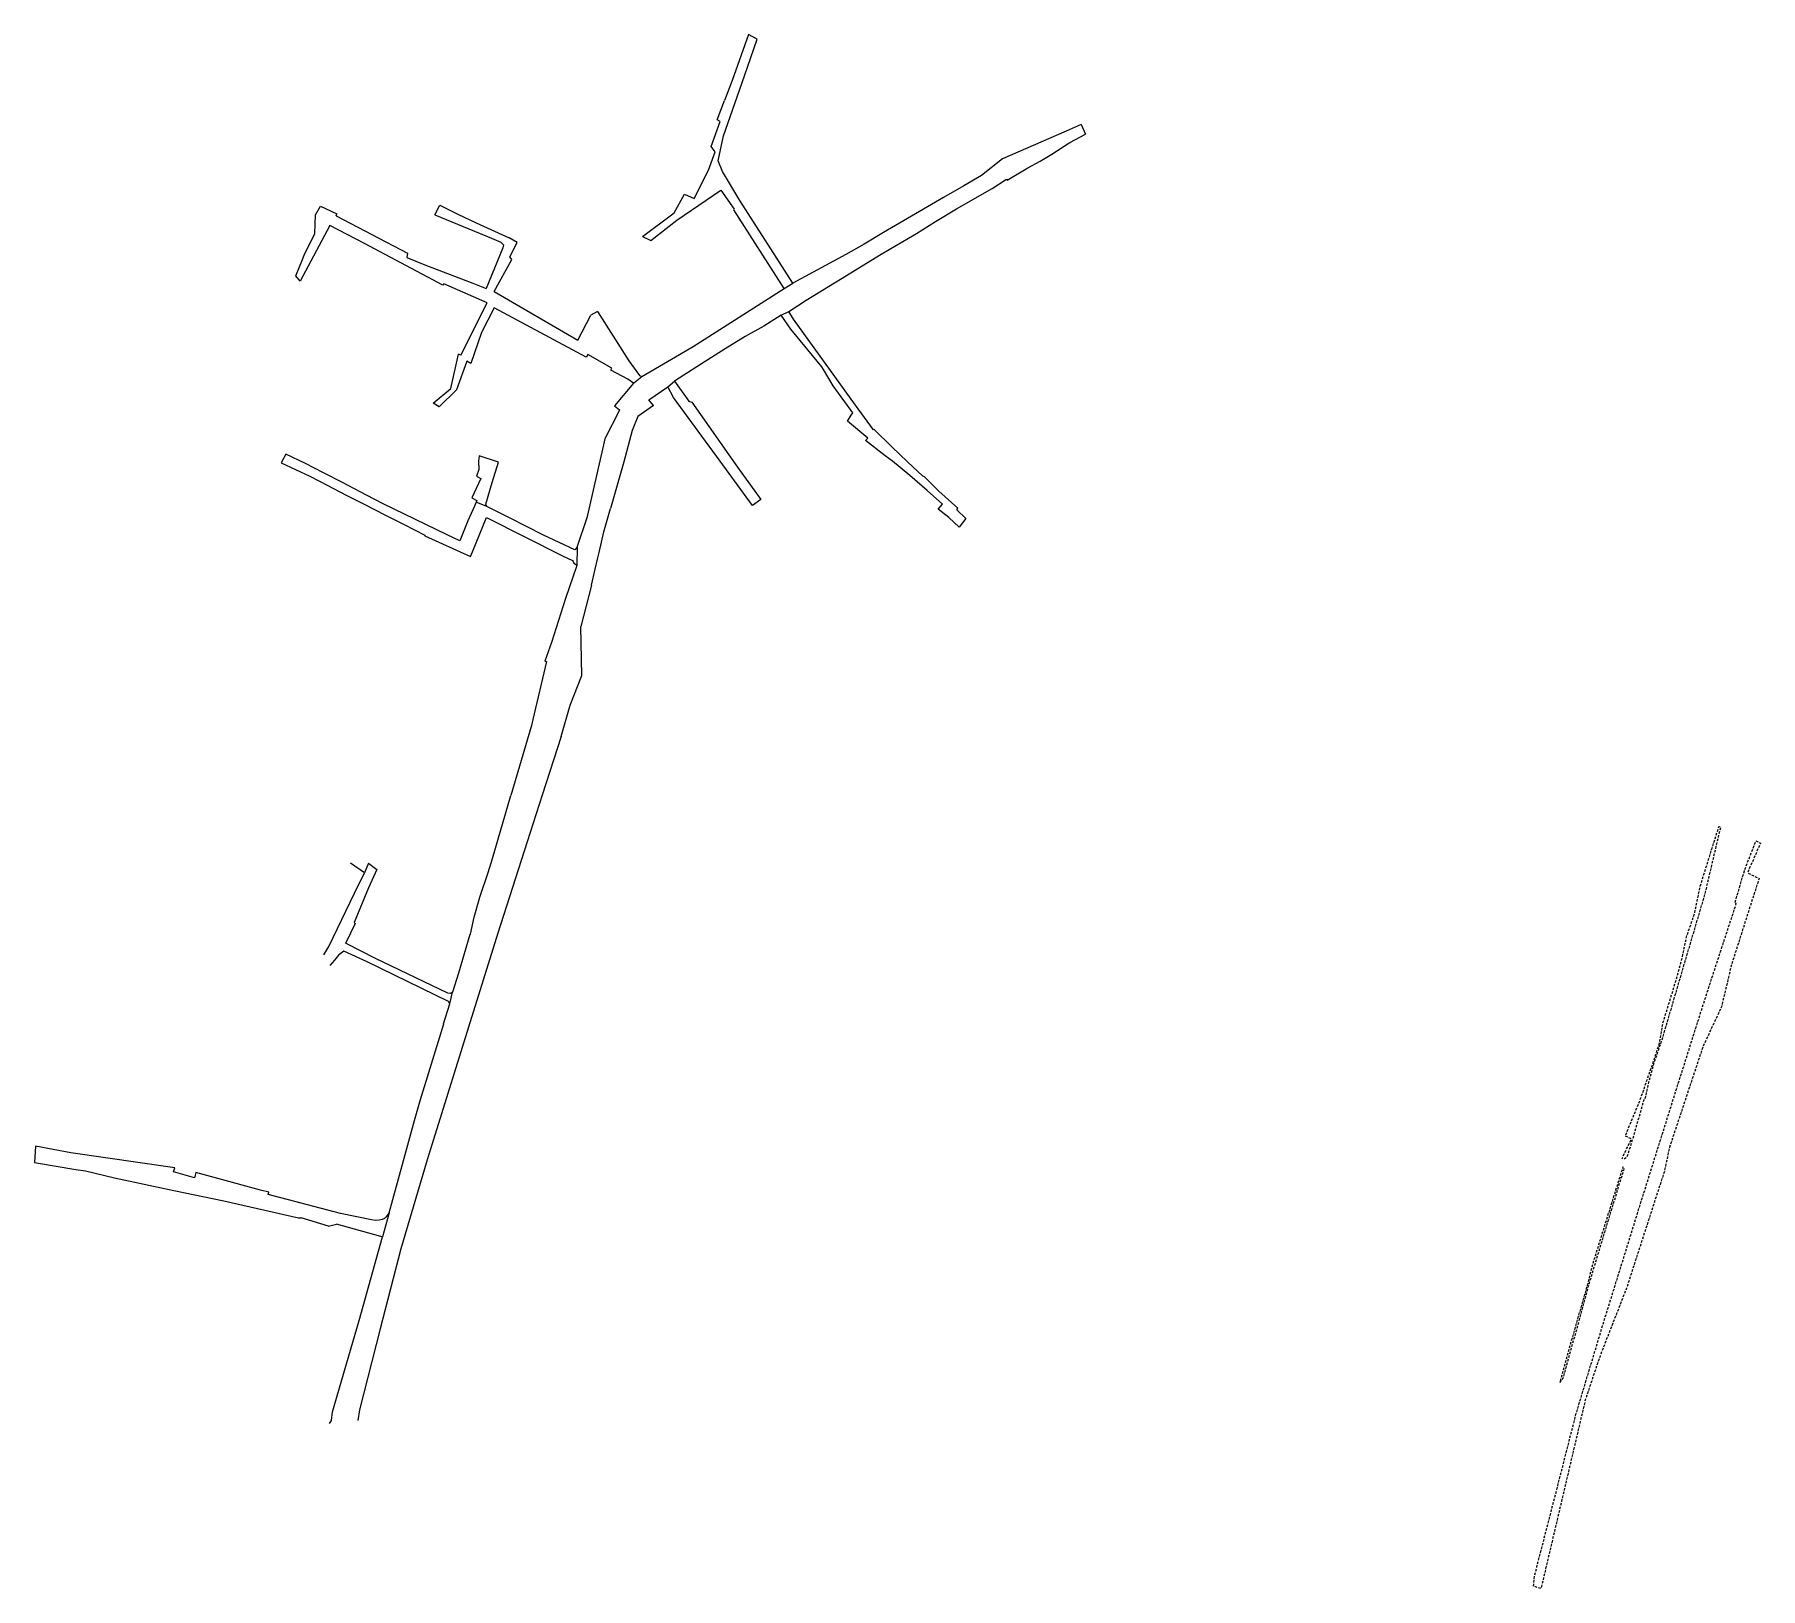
# Model space of a CAD drawing. Header units: metres. Extents: x 596935 to 599449, y 2303977 to 2305782.
# Drawn here: x 598618.5 to 598957.2, y 2304190.5 to 2304495.5 of the extents above; entities that cross this region are included whole.
import ezdxf

# ---------------------------------------------------------------- set-up
doc = ezdxf.new("R2010")
doc.units = ezdxf.units.M
doc.header["$MEASUREMENT"] = 0
doc.linetypes.add('HIDDEN', pattern=[0.375, 0.25, -0.125])
doc.layers.add('duong', color=3, linetype='Continuous')

msp = doc.modelspace()

# ---------------------------------------------------------------- linework, layer by layer
at = {"layer": 'duong', "color": 4, "linetype": 'Continuous', "lineweight": 0}
for p, q in [((598758.611, 2304495.455), (598755.41, 2304486.405)), ((598758.369, 2304489.047), (598760.293, 2304494.531)), ((598760.293, 2304494.531), (598758.611, 2304495.455)), ((598756.841, 2304484.554), (598758.369, 2304489.047)), ((598753.69, 2304475.559), (598756.841, 2304484.554)), ((598755.41, 2304486.405), (598753.862, 2304482.52)), ((598752.407, 2304478.686), (598753.862, 2304482.52)), ((598751.249, 2304473.493), (598753.043, 2304478.37)), ((598753.043, 2304478.37), (598752.407, 2304478.686)), ((598823.845, 2304477.831), (598820.949, 2304476.484)), ((598752.059, 2304472.409), (598751.249, 2304473.493)), ((598752.649, 2304470.672), (598753.69, 2304475.559)), ((598820.949, 2304476.484), (598808.446, 2304471.062)), ((598818.104, 2304471.956), (598821.651, 2304474.269)), ((598821.651, 2304474.269), (598824.701, 2304475.892)), ((598750.76, 2304468.809), (598752.059, 2304472.409)), ((598753.474, 2304468.584), (598752.649, 2304470.672)), ((598808.446, 2304471.062), (598804.272, 2304467.804)), ((598813.37, 2304469.317), (598815.837, 2304470.632)), ((598815.837, 2304470.632), (598818.104, 2304471.956)), ((598747.945, 2304463.305), (598750.76, 2304468.809)), ((598756.9, 2304462.884), (598753.474, 2304468.584)), ((598804.272, 2304467.804), (598800.814, 2304465.761)), ((598806.419, 2304465.237), (598809.194, 2304467.075)), ((598809.194, 2304467.075), (598809.363, 2304466.873)), ((598809.363, 2304466.873), (598813.37, 2304469.317)), ((598744.02, 2304460.492), (598746.025, 2304464.14)), ((598744.541, 2304459.022), (598753.156, 2304464.882)), ((598746.025, 2304464.14), (598747.945, 2304463.305)), ((598753.156, 2304464.882), (598755.754, 2304461.19)), ((598796.868, 2304463.468), (598785.074, 2304456.617)), ((598800.814, 2304465.761), (598796.868, 2304463.468)), ((598799.419, 2304461.24), (598806.419, 2304465.237)), ((598673.523, 2304456.41), (598673.654, 2304460.104)), ((598673.654, 2304460.104), (598674.573, 2304461.781)), ((598674.573, 2304461.781), (598677.834, 2304460.278)), ((598677.711, 2304459.887), (598691.655, 2304452.556)), ((598697.068, 2304460.087), (598698.019, 2304462.003)), ((598697.068, 2304460.087), (598708.143, 2304455.518)), ((598698.019, 2304462.003), (598701.543, 2304460.179)), ((598701.543, 2304460.179), (598705.158, 2304458.497)), ((598737.789, 2304455.807), (598744.02, 2304460.492)), ((598755.676, 2304461.055), (598755.767, 2304461.151)), ((598765.608, 2304445.633), (598755.676, 2304461.055)), ((598767.315, 2304446.686), (598756.9, 2304462.884)), ((598795.282, 2304458.74), (598799.419, 2304461.24)), ((598676.448, 2304457.966), (598670.641, 2304447.082)), ((598671.382, 2304452.175), (598673.523, 2304456.41)), ((598683.239, 2304454.456), (598676.448, 2304457.966)), ((598705.158, 2304458.497), (598711.64, 2304455.533)), ((598739.397, 2304455.042), (598744.541, 2304459.022)), ((598785.074, 2304456.617), (598781.27, 2304454.33)), ((598784.591, 2304452.347), (598791.531, 2304456.402)), ((598791.531, 2304456.402), (598795.282, 2304458.74)), ((598690.355, 2304450.632), (598683.239, 2304454.456)), ((598710.4, 2304453.598), (598707.141, 2304445.643)), ((598708.143, 2304455.518), (598710.02, 2304454.688)), ((598710.02, 2304454.688), (598710.541, 2304454.177)), ((598710.541, 2304454.177), (598710.4, 2304453.598)), ((598713.218, 2304454.633), (598711.64, 2304455.533)), ((598711.786, 2304451.856), (598713.218, 2304454.633)), ((598737.789, 2304455.807), (598739.397, 2304455.042)), ((598781.27, 2304454.33), (598777.708, 2304452.303)), ((598669.795, 2304448.102), (598671.074, 2304451.342)), ((598671.074, 2304451.342), (598671.382, 2304452.175)), ((598694.527, 2304448.41), (598690.355, 2304450.632)), ((598691.655, 2304452.556), (598691.551, 2304451.735)), ((598691.551, 2304451.735), (598695.097, 2304450.265)), ((598695.097, 2304450.265), (598704.497, 2304446.643)), ((598708.649, 2304445.03), (598712.145, 2304451.289)), ((598712.145, 2304451.289), (598711.786, 2304451.856)), ((598777.708, 2304452.303), (598767.315, 2304446.686)), ((598776.646, 2304447.423), (598784.591, 2304452.347)), ((598670.641, 2304447.082), (598669.795, 2304448.102)), ((598698.596, 2304446.301), (598694.527, 2304448.41)), ((598698.787, 2304446.559), (598698.596, 2304446.301)), ((598707.332, 2304442.793), (598698.787, 2304446.559)), ((598704.497, 2304446.643), (598707.141, 2304445.643)), ((598769.883, 2304443.324), (598776.646, 2304447.423)), ((598708.649, 2304445.03), (598725.101, 2304435.492)), ((598747.746, 2304434.272), (598765.608, 2304445.633)), ((598766.468, 2304441.078), (598769.883, 2304443.324)), ((598702.153, 2304432.526), (598707.332, 2304442.793)), ((598708.655, 2304441.852), (598706.179, 2304436.959)), ((598726.743, 2304432.174), (598708.655, 2304441.852)), ((598725.097, 2304435.485), (598727.632, 2304440.384)), ((598728.957, 2304441.109), (598735.101, 2304431.444)), ((598765.024, 2304440.409), (598761.563, 2304438.252)), ((598766.905, 2304437.67), (598765.024, 2304440.409)), ((598767.433, 2304439.575), (598766.468, 2304441.078)), ((598779.613, 2304422.739), (598767.433, 2304439.575)), ((598706.179, 2304436.959), (598704.095, 2304430.935)), ((598757.952, 2304436.174), (598753.979, 2304433.761)), ((598761.563, 2304438.252), (598757.952, 2304436.174)), ((598772.965, 2304430.219), (598766.905, 2304437.67)), ((598700.204, 2304425.989), (598701.689, 2304432.713)), ((598702.15, 2304432.527), (598701.689, 2304432.713)), ((598727.041, 2304432.695), (598726.743, 2304432.174)), ((598731.79, 2304430.011), (598727.041, 2304432.695)), ((598737.644, 2304428.344), (598747.746, 2304434.272)), ((598753.979, 2304433.761), (598749.356, 2304430.864)), ((598703.3, 2304431.358), (598701.274, 2304425.706)), ((598704.095, 2304430.935), (598703.3, 2304431.358)), ((598731.568, 2304429.621), (598731.79, 2304430.011)), ((598734.894, 2304427.799), (598731.568, 2304429.621)), ((598735.101, 2304431.444), (598737.192, 2304428.522)), ((598749.356, 2304430.864), (598744.091, 2304427.417)), ((598773.327, 2304429.704), (598772.965, 2304430.219)), ((598775.194, 2304426.499), (598773.327, 2304429.704)), ((598696.697, 2304423.091), (598700.204, 2304425.989)), ((598736.017, 2304427.04), (598732.275, 2304422.594)), ((598736.017, 2304427.04), (598734.894, 2304427.799)), ((598737.192, 2304428.522), (598737.644, 2304428.344)), ((598739.049, 2304423.782), (598742.775, 2304426.351)), ((598743.897, 2304424.228), (598742.775, 2304426.351)), ((598744.091, 2304427.417), (598746.856, 2304423.513)), ((598779.05, 2304421.237), (598775.194, 2304426.499)), ((598697.861, 2304422.391), (598696.697, 2304423.091)), ((598701.274, 2304425.706), (598697.861, 2304422.391)), ((598732.275, 2304422.594), (598733.289, 2304421.795)), ((598739.96, 2304422.671), (598736.9, 2304420.532)), ((598739.96, 2304422.671), (598739.049, 2304423.782)), ((598753.027, 2304411.721), (598743.897, 2304424.228)), ((598746.841, 2304423.485), (598747.484, 2304423.337)), ((598747.484, 2304423.337), (598756.459, 2304410.537)), ((598783.108, 2304417.865), (598779.613, 2304422.739)), ((598733.087, 2304421.327), (598730.533, 2304416.374)), ((598733.289, 2304421.795), (598733.087, 2304421.327)), ((598736.9, 2304420.532), (598735.774, 2304417.743)), ((598777.993, 2304419.583), (598778.732, 2304420.795)), ((598781.995, 2304416.277), (598777.993, 2304419.583)), ((598778.732, 2304420.795), (598779.05, 2304421.237)), ((598726.996, 2304400.864), (598730.533, 2304416.374)), ((598735.774, 2304417.743), (598734.135, 2304411.642)), ((598781.562, 2304415.795), (598781.995, 2304416.277)), ((598785.424, 2304412.812), (598781.562, 2304415.795)), ((598783.267, 2304417.961), (598783.108, 2304417.865)), ((598786.732, 2304414.547), (598783.267, 2304417.961)), ((598667.81, 2304413.121), (598666.869, 2304411.432)), ((598671.633, 2304411.289), (598667.81, 2304413.121)), ((598705.762, 2304412.757), (598705.607, 2304411.756)), ((598709.527, 2304411.544), (598705.762, 2304412.757)), ((598786.873, 2304411.754), (598785.424, 2304412.812)), ((598789.805, 2304411.616), (598786.732, 2304414.547)), ((598666.869, 2304411.432), (598672.492, 2304408.771)), ((598675.18, 2304409.444), (598671.633, 2304411.289)), ((598678.794, 2304407.624), (598675.18, 2304409.444)), ((598705.682, 2304410.118), (598705.193, 2304408.809)), ((598705.607, 2304411.756), (598705.682, 2304410.118)), ((598708.28, 2304407.532), (598709.527, 2304411.544)), ((598734.135, 2304411.642), (598731.534, 2304402.438)), ((598759.354, 2304403.055), (598753.027, 2304411.721)), ((598756.459, 2304410.537), (598760.992, 2304404.241)), ((598790.254, 2304408.93), (598786.873, 2304411.754)), ((598792.801, 2304408.818), (598789.805, 2304411.616)), ((598672.492, 2304408.771), (598676.062, 2304406.934)), ((598676.062, 2304406.934), (598679.632, 2304405.093)), ((598682.507, 2304405.673), (598678.794, 2304407.624)), ((598683.65, 2304405.055), (598682.507, 2304405.673)), ((598706.033, 2304408.352), (598704.288, 2304404.534)), ((598705.193, 2304408.809), (598706.033, 2304408.352)), ((598707.076, 2304403.301), (598708.28, 2304407.532)), ((598793.66, 2304405.992), (598790.254, 2304408.93)), ((598793.12, 2304408.655), (598792.801, 2304408.818)), ((598795.928, 2304405.871), (598793.12, 2304408.655)), ((598796.649, 2304403.317), (598793.66, 2304405.992)), ((598799.655, 2304402.518), (598795.928, 2304405.871)), ((598679.632, 2304405.093), (598683.272, 2304403.244)), ((598683.272, 2304403.244), (598687.236, 2304401.242)), ((598686.887, 2304403.372), (598683.65, 2304405.055)), ((598699.435, 2304397.282), (598686.871, 2304403.38)), ((598699.435, 2304397.282), (598686.887, 2304403.372)), ((598704.807, 2304402.903), (598703.491, 2304400.022)), ((598704.288, 2304404.534), (598705.286, 2304404.028)), ((598705.286, 2304404.028), (598704.807, 2304402.903)), ((598707.231, 2304402.824), (598707.076, 2304403.301)), ((598711.681, 2304400.593), (598707.231, 2304402.824)), ((598730.219, 2304397.896), (598731.534, 2304402.438)), ((598760.992, 2304404.241), (598759.354, 2304403.055)), ((598795.798, 2304402.317), (598796.649, 2304403.317)), ((598797.92, 2304400.689), (598795.798, 2304402.317)), ((598799.438, 2304402.202), (598799.655, 2304402.518)), ((598801.225, 2304400.515), (598799.438, 2304402.202)), ((598687.236, 2304401.242), (598691.033, 2304399.327)), ((598691.033, 2304399.327), (598695.07, 2304397.246)), ((598703.491, 2304400.022), (598701.922, 2304396.112)), ((598704.411, 2304393.928), (598707.205, 2304400.693)), ((598707.205, 2304400.693), (598722.095, 2304393.186)), ((598718.378, 2304397.223), (598711.681, 2304400.593)), ((598725, 2304394.841), (598726.996, 2304400.864)), ((598799.893, 2304398.79), (598797.92, 2304400.689)), ((598801.225, 2304400.515), (598799.893, 2304398.79)), ((598695.07, 2304397.246), (598695.068, 2304397.077)), ((598695.068, 2304397.077), (598704.011, 2304393.039)), ((598701.922, 2304396.112), (598699.435, 2304397.282)), ((598724.517, 2304394.311), (598718.378, 2304397.223)), ((598729.31, 2304393.808), (598730.219, 2304397.896)), ((598704.011, 2304393.039), (598704.411, 2304393.928)), ((598722.095, 2304393.186), (598724.066, 2304392.233)), ((598724.066, 2304392.233), (598724.212, 2304392.078)), ((598724.212, 2304392.078), (598724.343, 2304391.736)), ((598725, 2304394.841), (598724.517, 2304394.311)), ((598728.516, 2304390.565), (598728.981, 2304392.518)), ((598728.981, 2304392.518), (598729.31, 2304393.808)), ((598724.929, 2304391.3), (598722.688, 2304384.766)), ((598724.343, 2304391.736), (598724.668, 2304391.5)), ((598724.668, 2304391.5), (598724.929, 2304391.3)), ((598727.758, 2304387.378), (598728.516, 2304390.565)), ((598727.758, 2304387.378), (598725.691, 2304379.274)), ((598722.688, 2304384.766), (598719.938, 2304376.174)), ((598725.873, 2304369.705), (598725.691, 2304379.274)), ((598718.926, 2304372.41), (598716.251, 2304361.082)), ((598718.611, 2304372.519), (598718.926, 2304372.41)), ((598723.609, 2304363.837), (598725.873, 2304369.705)), ((598721.826, 2304357.692), (598723.609, 2304363.837)), ((598716.011, 2304359.872), (598711.943, 2304346.11)), ((598716.251, 2304361.082), (598716.011, 2304359.872)), ((598708.327, 2304333.797), (598711.943, 2304346.11)), ((598683.222, 2304330.967), (598680.505, 2304332.846)), ((598683.995, 2304332.877), (598685.668, 2304331.63)), ((598685.668, 2304331.63), (598684.053, 2304328.013)), ((598707.526, 2304331.02), (598708.327, 2304333.797)), ((598684.053, 2304328.013), (598681.203, 2304321.194)), ((598681.304, 2304327.007), (598683.222, 2304330.967)), ((598705.885, 2304326.215), (598707.526, 2304331.02)), ((598676.219, 2304316.514), (598681.304, 2304327.007)), ((598704.786, 2304322.258), (598705.885, 2304326.215)), ((598681.385, 2304321.052), (598679.563, 2304317.259)), ((598681.203, 2304321.194), (598681.385, 2304321.052)), ((598704.047, 2304318.918), (598704.786, 2304322.258)), ((598703.88, 2304318.88), (598701.684, 2304311.26)), ((598704.047, 2304318.918), (598703.88, 2304318.88)), ((598675.236, 2304314.905), (598676.219, 2304316.514)), ((598678.147, 2304314.816), (598677.382, 2304313.862)), ((598679.195, 2304315.611), (598678.147, 2304314.816)), ((598683.748, 2304313.489), (598679.195, 2304315.611)), ((598679.587, 2304317.15), (598679.563, 2304317.259)), ((598679.637, 2304317.078), (598679.587, 2304317.15)), ((598685.374, 2304314.148), (598679.637, 2304317.078)), ((598699.594, 2304307.353), (598685.374, 2304314.148)), ((598677.382, 2304313.862), (598676.456, 2304312.778)), ((598699.73, 2304305.739), (598683.748, 2304313.489)), ((598701.684, 2304311.26), (598700.525, 2304307.574)), ((598700.525, 2304307.574), (598700.068, 2304307.276)), ((598698.751, 2304301.361), (598700.003, 2304305.245)), ((598700.068, 2304307.276), (598699.594, 2304307.353)), ((598700.003, 2304305.245), (598699.73, 2304305.739)), ((598696.137, 2304292.67), (598698.789, 2304301.34)), ((598694.253, 2304286.467), (598696.137, 2304292.67)), ((598693.04, 2304282.348), (598694.253, 2304286.467)), ((598688.785, 2304266.852), (598693.04, 2304282.348)), ((598618.71, 2304277.346), (598618.491, 2304274.135)), ((598625.599, 2304275.999), (598618.71, 2304277.346)), ((598618.491, 2304274.135), (598626.627, 2304272.725)), ((598646.022, 2304273.07), (598625.599, 2304275.999)), ((598626.627, 2304272.725), (598628.52, 2304272.467)), ((598628.52, 2304272.467), (598634.211, 2304271.134)), ((598634.211, 2304271.134), (598645.855, 2304268.638)), ((598645.785, 2304272.282), (598646.022, 2304273.07)), ((598649.857, 2304271.13), (598645.785, 2304272.282)), ((598650.155, 2304272.174), (598649.857, 2304271.13)), ((598654.475, 2304270.969), (598650.155, 2304272.174)), ((598662.818, 2304268.712), (598654.475, 2304270.969)), ((598645.855, 2304268.638), (598655.656, 2304266.627)), ((598664.48, 2304268.299), (598662.818, 2304268.712)), ((598664.341, 2304267.839), (598664.48, 2304268.299)), ((598678.52, 2304264.135), (598664.341, 2304267.839)), ((598688.077, 2304264.258), (598688.785, 2304266.852)), ((598655.656, 2304266.627), (598670.319, 2304263.299)), ((598684.617, 2304262.862), (598678.52, 2304264.135)), ((598687.394, 2304263.42), (598687.145, 2304263.167)), ((598688.077, 2304264.258), (598687.394, 2304263.42)), ((598670.319, 2304263.299), (598670.822, 2304263.275)), ((598676.161, 2304261.645), (598670.822, 2304263.275)), ((598676.161, 2304261.645), (598677.754, 2304262.039)), ((598686.438, 2304259.622), (598677.754, 2304262.039)), ((598685.351, 2304262.773), (598684.617, 2304262.862)), ((598686.147, 2304262.838), (598685.351, 2304262.773)), ((598686.735, 2304262.977), (598686.147, 2304262.838)), ((598687.145, 2304263.167), (598686.735, 2304262.977)), ((598682.182, 2304243.136), (598686.739, 2304259.563)), ((598686.739, 2304259.563), (598686.438, 2304259.622)), ((598680.959, 2304238.845), (598682.182, 2304243.136)), ((598676.991, 2304225.191), (598680.959, 2304238.845)), ((598676.4, 2304222.934), (598676.739, 2304223.513)), ((598676.739, 2304223.513), (598676.991, 2304225.191))]:
    msp.add_line(p, q, dxfattribs=at)
at = {"layer": 'duong', "color": 4, "linetype": 'Continuous', "lineweight": 0, "flags": 128}
for points in [[(598823.845, 2304477.831), (598824.701, 2304475.892)], [(598677.711, 2304459.887), (598677.834, 2304460.278)], [(598765.608, 2304445.633), (598767.315, 2304446.686)], [(598728.957, 2304441.109), (598727.632, 2304440.384)], [(598765.024, 2304440.409), (598766.468, 2304441.078)], [(598736.017, 2304427.04), (598737.644, 2304428.344)], [(598742.775, 2304426.351), (598744.091, 2304427.417)], [(598707.231, 2304402.824), (598705.15, 2304403.71)], [(598725, 2304394.841), (598724.929, 2304391.3)], [(598719.938, 2304376.174), (598718.611, 2304372.519)], [(598721.826, 2304357.692), (598718.109, 2304346.183), (598715.186, 2304337.052), (598709.433, 2304319.118), (598703.677, 2304300.697), (598695.519, 2304274.673), (598690.356, 2304257.161), (598686.295, 2304241.482), (598682.231, 2304225.617), (598681.955, 2304223.51)], [(598683.995, 2304332.877), (598683.222, 2304330.967)], [(598700.003, 2304305.245), (598700.525, 2304307.574)], [(598698.751, 2304301.361), (598698.789, 2304301.34)], [(598688.077, 2304264.258), (598686.739, 2304259.563)]]:
    msp.add_lwpolyline(points, dxfattribs=at)
at = {"layer": 'duong', "linetype": 'HIDDEN', "lineweight": 0, "ltscale": 2, "flags": 128}
msp.add_lwpolyline([(598945.332, 2304328.343), (598948.998, 2304340.065), (598949.313, 2304339.955), (598946.638, 2304328.628), (598946.398, 2304327.418), (598942.33, 2304313.656), (598938.714, 2304301.343), (598937.913, 2304298.566), (598936.272, 2304293.761), (598935.173, 2304289.803), (598934.435, 2304286.464), (598934.267, 2304286.426), (598932.071, 2304278.806), (598930.912, 2304275.119), (598930.455, 2304274.822), (598929.981, 2304274.899), (598931.834, 2304278.754), (598930.63, 2304279.321), (598933.707, 2304286.822), (598934.876, 2304290.239), (598936.127, 2304293.833), (598937.346, 2304297.536), (598938.012, 2304301.538), (598939.31, 2304305.678), (598940.529, 2304309.715), (598941.687, 2304313.855), (598942.65, 2304318.399), (598944.24, 2304323.025)], close=True, dxfattribs=at)
for points in [[(598951.458, 2304312.938), (598949.502, 2304304.691), (598945.846, 2304296.823), (598939.281, 2304277.057), (598938.303, 2304272.431), (598930.865, 2304249.467), (598925.664, 2304236.158), (598922.812, 2304227.683), (598914.089, 2304190.545), (598912.624, 2304190.973), (598912.84, 2304193.102), (598916.926, 2304208.943), (598920.939, 2304224.664), (598926.162, 2304242.081), (598934.282, 2304268.192), (598940.05, 2304286.564), (598945.704, 2304304.436), (598948.73, 2304313.741), (598952.411, 2304324.93), (598952.142, 2304325.017), (598952.213, 2304325.238), (598953.996, 2304331.382), (598956.26, 2304337.251), (598957.152, 2304336.794), (598954.604, 2304330.976), (598956.874, 2304329.867), (598951.458, 2304312.937)], [(598929.138, 2304268.907), (598930.39, 2304272.79), (598930.117, 2304273.285), (598930.023, 2304272.761), (598928.714, 2304268.672), (598926.117, 2304260.334), (598924.224, 2304254.208), (598922.973, 2304249.331), (598920.977, 2304242.552), (598917.781, 2304230.966), (598918.464, 2304231.803), (598919.172, 2304234.398), (598923.427, 2304249.894), (598924.64, 2304254.012), (598926.524, 2304260.216), (598929.176, 2304268.886)]]:
    msp.add_lwpolyline(points, dxfattribs=at)

doc.saveas('drawing.dxf')
